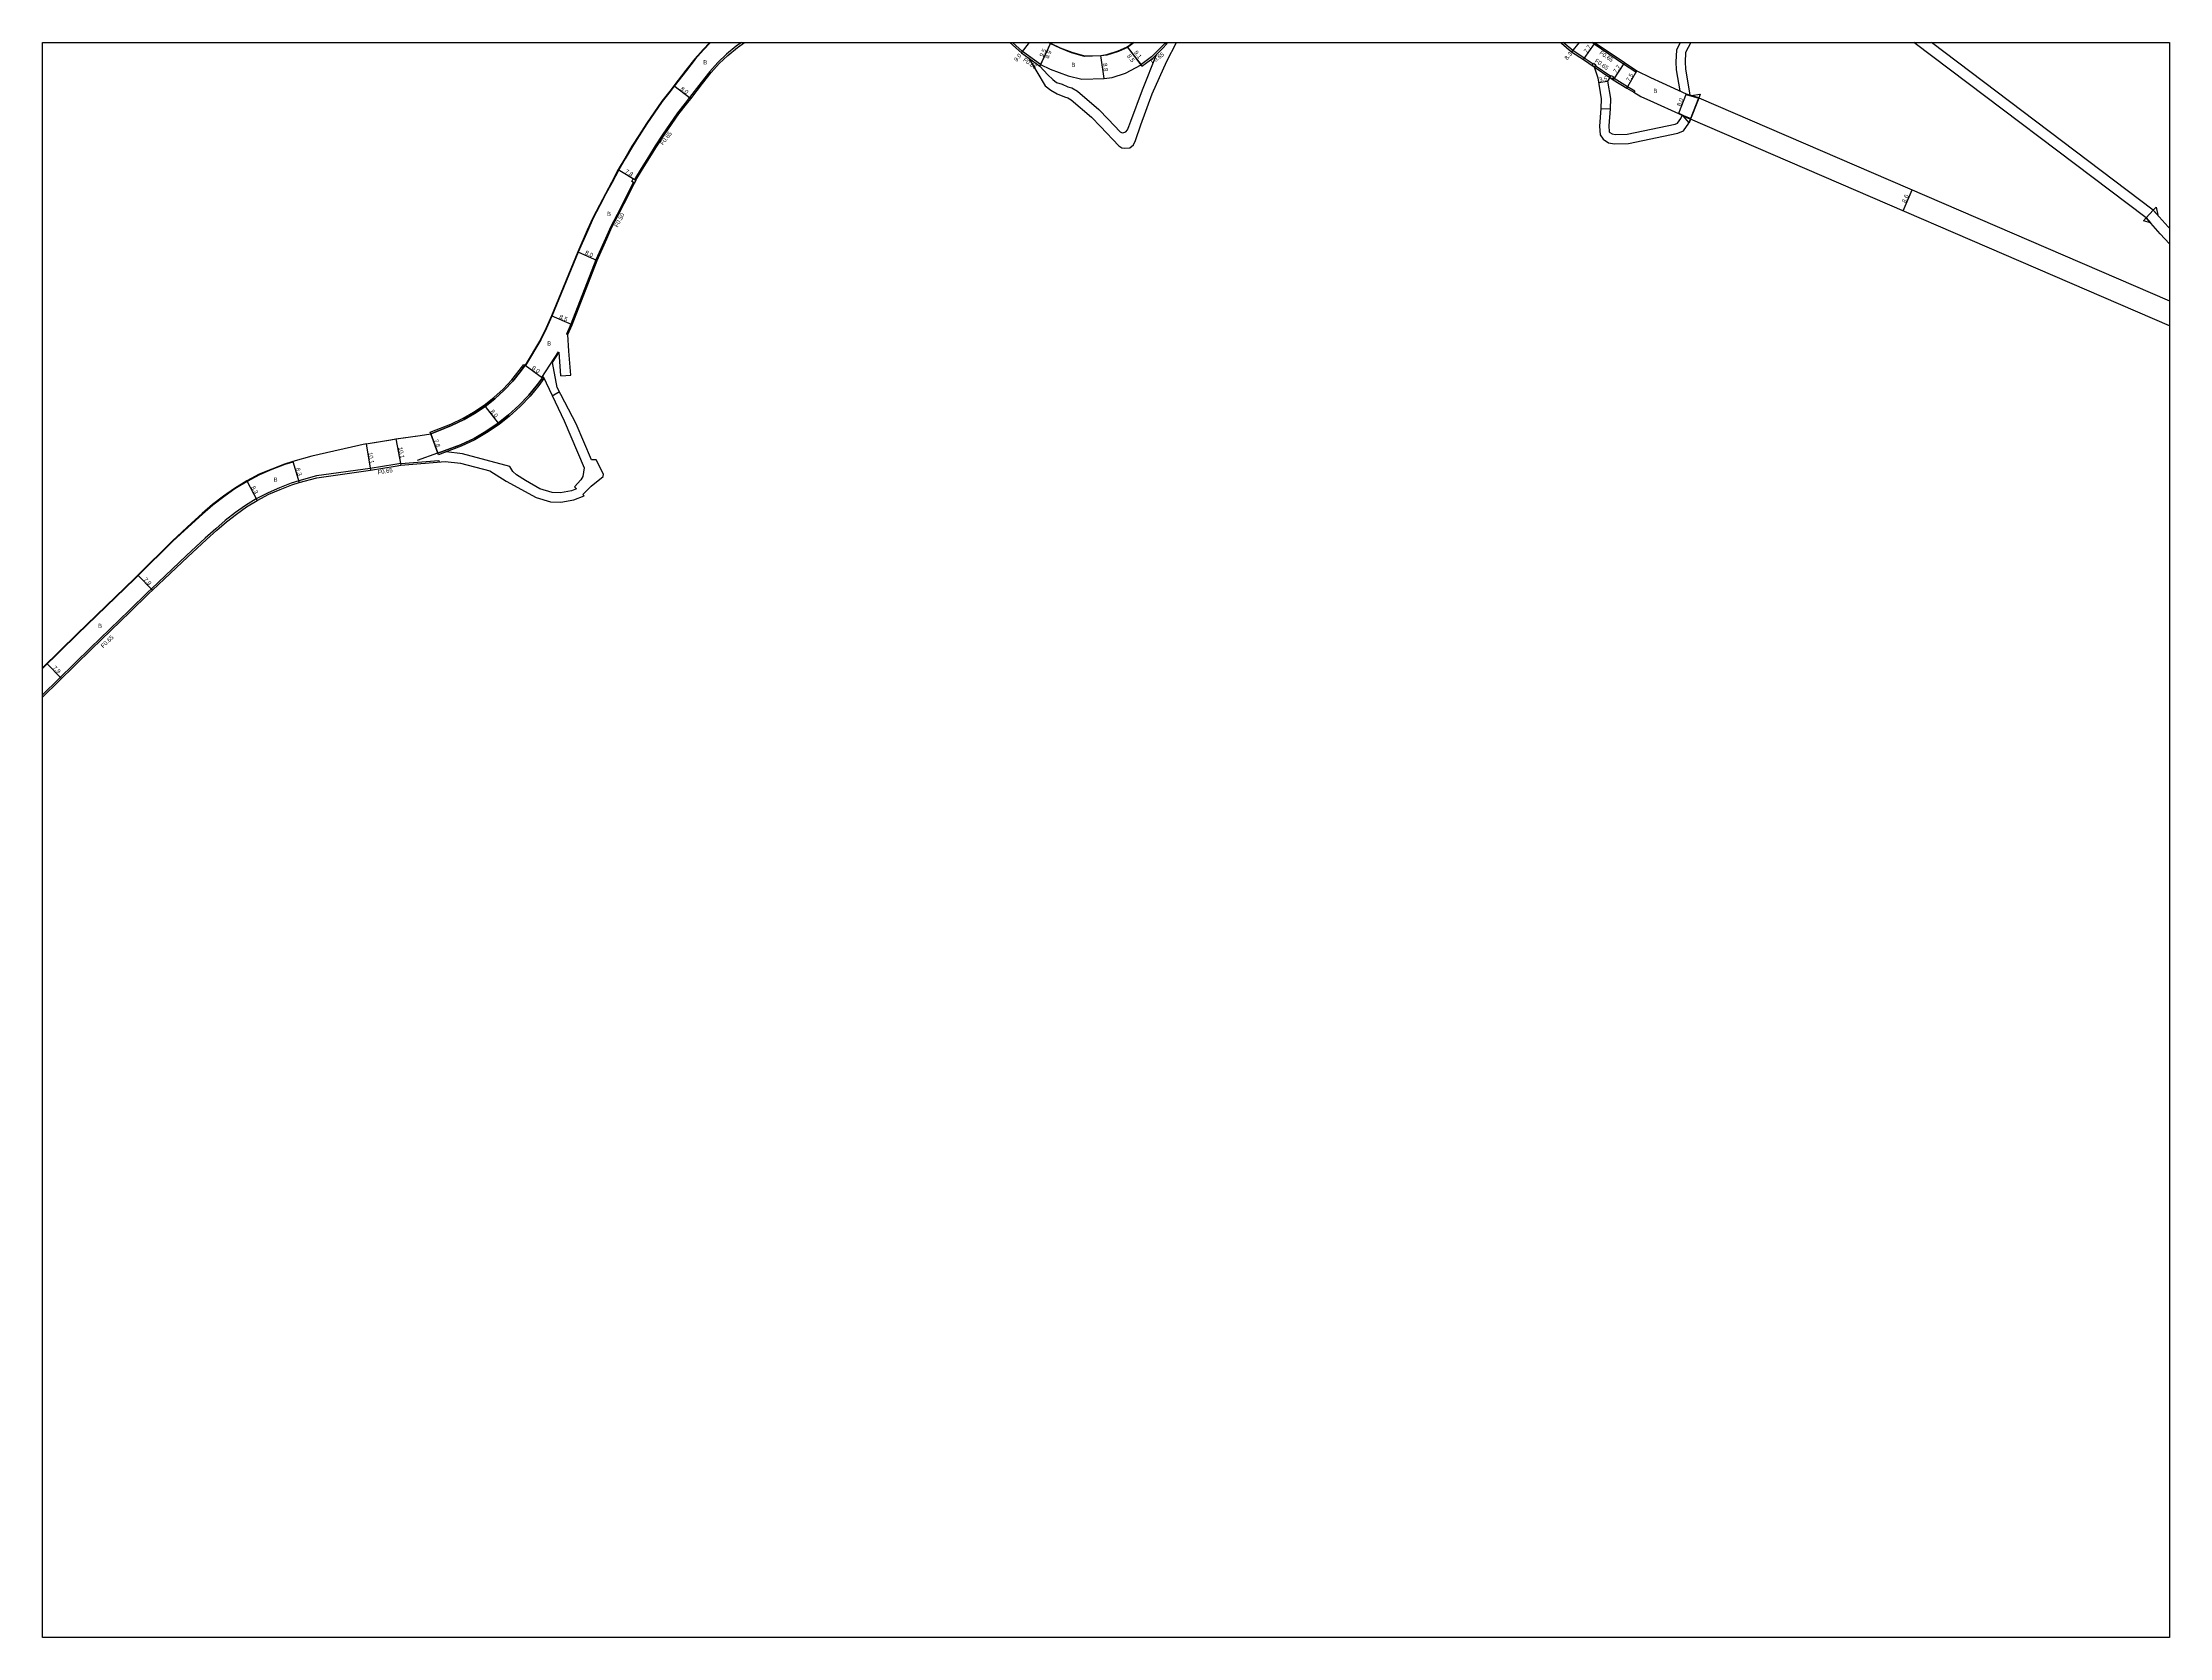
# Model space of a CAD drawing. Header units: metres. Extents: x -7200 to -4000, y -101400 to -99000.
# Drawn here: x -4800 to -4000, y -101400 to -100800 of the extents above; entities that cross this region are included whole.
import ezdxf

# ---------------------------------------------------------------- set-up
doc = ezdxf.new("R2010")
doc.units = ezdxf.units.M
doc.header["$LTSCALE"] = 2.5
for name, color, linetype in [('側溝・桝', 7, 'Continuous'), ('図郭', 7, 'Continuous'), ('幅員', 7, 'Continuous'), ('歩道・分離帯・安全施設', 7, 'Continuous'), ('舗装', 7, 'Continuous'), ('道路', 7, 'Continuous')]:
    doc.layers.add(name, color=color, linetype=linetype)
doc.styles.get("Standard").update_dxf_attribs({"font": ''})
doc.styles.get('Standard').set_extended_font_data('@MS PGothic')

msp = doc.modelspace()

# ---------------------------------------------------------------- linework, layer by layer
at = {"layer": '側溝・桝'}
for points in [[(-4537.11, -100800), (-4539.05, -100801.38), (-4542.7, -100804.39), (-4545.96, -100807.46), (-4549.01, -100810.91), (-4552.23, -100815), (-4556.7, -100820.73), (-4558.24, -100822.76), (-4561.14, -100826.48), (-4566.71, -100834.53), (-4569.57, -100838.91), (-4572.12, -100842.95), (-4574.86, -100847.33), (-4577.38, -100851.5)], [(-4424.64, -100808.31), (-4424.62, -100808.25), (-4431.36, -100803.43), (-4435.21, -100800)], [(-4377.57, -100800), (-4377.87, -100800.34), (-4379.01, -100801.51), (-4382.87, -100805.34), (-4386.86, -100808.39), (-4386.83, -100808.43)], [(-4216.79, -100808.1), (-4220.09, -100805.86), (-4224.46, -100802.94), (-4227.99, -100800)], [(-4200.35, -100810.65), (-4200.71, -100811.19), (-4205.37, -100808.1), (-4216.4, -100800.64), (-4217.14, -100800)], [(-4216.33, -100809.2), (-4210.5, -100813.2)], [(-4215.96, -100808.66), (-4215.96, -100808.66), (-4210.15, -100812.65)], [(-4209.31, -100813.18), (-4208.91, -100813.43), (-4203.83, -100816.55), (-4201.08, -100818.17), (-4201.41, -100818.73)], [(-4181.72, -100819.32), (-4181.78, -100819.51), (-4177.07, -100820.98), (-4177, -100820.8)], [(-4184.67, -100826.76), (-4184.59, -100826.58), (-4182.81, -100827.39), (-4180.02, -100828.64), (-4180.09, -100828.83)], [(-4577.79, -100852.64), (-4579.45, -100855.93), (-4581.65, -100860.35), (-4583.92, -100864.68), (-4586.27, -100869.21), (-4588.26, -100873.68), (-4591.84, -100881.8), (-4601.26, -100906.01), (-4602.86, -100909.69), (-4602.41, -100909.89)], [(-4665.27, -100958.31), (-4667.46, -100958.73), (-4676.79, -100960.24), (-4697, -100963.06), (-4703.6, -100964.9), (-4706.45, -100965.8), (-4710.9, -100967.53), (-4715.18, -100969.34), (-4719.61, -100971.7), (-4723.61, -100974.12), (-4727.38, -100976.85), (-4731.25, -100979.77), (-4734.82, -100982.94), (-4738.8, -100986.51), (-4745.8, -100992.99), (-4759.14, -101005.6), (-4760.41, -101006.82), (-4767.47, -101013.72), (-4781.96, -101027.67), (-4800, -101045.41)], [(-4665.27, -100958.31), (-4650.9, -100957.2), (-4650.85, -100957.85)]]:
    msp.add_lwpolyline(points, dxfattribs=at)
for points in [[(-4217.15, -100808.64), (-4216.59, -100807.81), (-4215.76, -100808.37), (-4216.33, -100809.2)], [(-4210.5, -100813.2), (-4209.96, -100812.35), (-4209.12, -100812.89), (-4209.66, -100813.73)], [(-4577.34, -100852.87), (-4578.41, -100852.33), (-4577.87, -100851.25), (-4576.8, -100851.79)]]:
    msp.add_lwpolyline(points, close=True, dxfattribs=at)
at = {"layer": '図郭'}
msp.add_lwpolyline([(-4800, -101400), (-4800, -100800), (-4000, -100800), (-4000, -101400)], close=True, dxfattribs=at)
at = {"layer": '幅員'}
for points in [[(-4431.77, -100803.93), (-4428.73, -100800)], [(-4221.97, -100800), (-4224.85, -100803.46)], [(-4420.86, -100800.25), (-4424.9, -100808.85)], [(-4420.86, -100800.25), (-4424.64, -100808.31)], [(-4400.66, -100813.57), (-4401.92, -100804.86)], [(-4391.99, -100801.68), (-4386.83, -100808.43)], [(-4391.99, -100801.68), (-4386.47, -100808.91)], [(-4220.45, -100806.4), (-4216, -100800.12)], [(-4205.01, -100807.56), (-4209.26, -100813.99)], [(-4214.78, -100815.05), (-4211.32, -100814.49)], [(-4204.16, -100817.11), (-4200.35, -100810.65)], [(-4556.19, -100821.13), (-4562.56, -100816.29)], [(-4181.72, -100819.32), (-4184.67, -100826.76)], [(-4583.48, -100847.76), (-4576.8, -100851.79)], [(-4100.22, -100863.31), (-4096.82, -100855.41)], [(-4598.69, -100878.76), (-4591.37, -100881.99)], [(-4600.8, -100906.2), (-4608.59, -100902.81)], [(-4618.49, -100921.42), (-4611.99, -100926.08)], [(-4633.56, -100936.92), (-4628.57, -100943.17)], [(-4678.31, -100950.91), (-4676.69, -100960.88)], [(-4667.06, -100949.03), (-4665.18, -100958.96)], [(-4654.01, -100947.19), (-4651.28, -100954.49)], [(-4705.9, -100957.61), (-4703.42, -100965.53)], [(-4723.18, -100964.93), (-4719.29, -100972.26)], [(-4764.16, -101000.37), (-4758.69, -101006.07)], [(-4798.35, -101033.62), (-4792.82, -101039.26)]]:
    msp.add_lwpolyline(points, dxfattribs=at)
at = {"layer": '歩道・分離帯・安全施設'}
for points in [[(-4548.72, -100800), (-4551.33, -100802.74), (-4554.5, -100806.32), (-4557.84, -100810.57), (-4562.4, -100816.41), (-4563.91, -100818.4), (-4566.91, -100822.24), (-4572.65, -100830.54), (-4575.59, -100835.06), (-4578.16, -100839.13), (-4580.81, -100843.74), (-4583.3, -100847.86), (-4585.77, -100852.7), (-4588.11, -100856.96), (-4590.39, -100861.3), (-4592.85, -100866.04), (-4594.93, -100870.73), (-4598.51, -100878.84), (-4608.41, -100902.89), (-4610.4, -100907.47), (-4612.54, -100911.83), (-4618.32, -100921.52)], [(-4389.46, -100800), (-4391.89, -100801.85), (-4395.36, -100803.33), (-4399.63, -100804.73), (-4401.9, -100805.06), (-4408.08, -100805.2), (-4412.96, -100803.84), (-4417.27, -100802.16), (-4420.96, -100800.42), (-4421.62, -100800)], [(-4612.16, -100925.97), (-4605.87, -100916.32)], [(-4653.98, -100947.38), (-4657.94, -100948.01), (-4667.02, -100949.23), (-4669.05, -100949.61), (-4678.27, -100951.1)], [(-4705.84, -100957.8), (-4708.92, -100958.76), (-4713.71, -100960.63), (-4718.38, -100962.61), (-4723.09, -100965.11), (-4727.72, -100967.9), (-4731.81, -100970.86), (-4735.98, -100974), (-4739.78, -100977.38), (-4743.81, -100981.01), (-4750.93, -100987.58), (-4764.02, -101000.51), (-4764.02, -101000.51), (-4765.32, -101001.76), (-4772.38, -101008.66), (-4786.87, -101022.62), (-4800, -101035.52)], [(-4659, -100957.12), (-4651.35, -100954.3)]]:
    msp.add_lwpolyline(points, dxfattribs=at)
at = {"layer": '舗装', "flags": 128}
msp.add_lwpolyline([(-4608.35, -100932.86), (-4605.58, -100931.28)], dxfattribs=at)
at = {"layer": '道路'}
for points in [[(-4549, -100800), (-4551.47, -100802.61), (-4554.65, -100806.19), (-4558, -100810.44), (-4562.56, -100816.29), (-4564.06, -100818.27), (-4567.07, -100822.12), (-4572.82, -100830.43), (-4575.75, -100834.95), (-4578.33, -100839.03), (-4580.99, -100843.64), (-4583.48, -100847.76), (-4585.95, -100852.61), (-4588.29, -100856.87), (-4590.56, -100861.21), (-4593.03, -100865.95), (-4595.11, -100870.64), (-4598.69, -100878.76), (-4608.59, -100902.81), (-4610.58, -100907.39), (-4612.71, -100911.73), (-4618.49, -100921.42)], [(-4576.8, -100851.79), (-4574.31, -100847.67), (-4571.57, -100843.3), (-4569.02, -100839.26), (-4566.17, -100834.89), (-4560.62, -100826.86), (-4557.73, -100823.16), (-4556.19, -100821.13), (-4551.72, -100815.4), (-4548.51, -100811.32), (-4545.49, -100807.92), (-4542.27, -100804.87), (-4538.65, -100801.9), (-4536, -100800)], [(-4436.19, -100800), (-4431.77, -100803.93), (-4424.9, -100808.85)], [(-4429.17, -100805.79), (-4422.86, -100816.29), (-4420.75, -100817.89), (-4418.36, -100819.29), (-4415.66, -100820.48), (-4414.36, -100820.79), (-4413.06, -100821.54), (-4405.48, -100828.1), (-4402.04, -100831.6), (-4395.21, -100838.81), (-4394.02, -100839.62), (-4392.86, -100839.79), (-4391.03, -100839.58), (-4389.62, -100838.51), (-4388.89, -100836.85), (-4386.93, -100830.92), (-4382.6, -100819.33), (-4377.13, -100807.02), (-4373.47, -100800)], [(-4421.25, -100800), (-4420.86, -100800.25), (-4417.19, -100801.97), (-4412.9, -100803.65), (-4408.05, -100805), (-4401.92, -100804.86), (-4399.68, -100804.54), (-4395.43, -100803.15), (-4391.99, -100801.68), (-4389.79, -100800)], [(-4386.47, -100808.91), (-4382.44, -100805.84), (-4378.55, -100801.97), (-4377.4, -100800.78), (-4376.69, -100800)], [(-4228.99, -100800), (-4228.67, -100800.28), (-4224.85, -100803.46), (-4220.45, -100806.4), (-4216.33, -100809.2)], [(-4216.14, -100800), (-4216, -100800.12), (-4205.01, -100807.56), (-4200.35, -100810.65)], [(-4184.08, -100800), (-4184.2, -100800.2), (-4185.46, -100802.91), (-4185.67, -100807.3), (-4185.57, -100810.21), (-4184.18, -100818.2)], [(-4180.05, -100800), (-4181.09, -100801.81), (-4181.99, -100803.76), (-4182.16, -100807.33), (-4182.08, -100809.86), (-4180.36, -100819.75)], [(-4008.8, -100865.98), (-4096.13, -100800)], [(-4006.07, -100863.03), (-4089.5, -100800)], [(-4424.9, -100808.85), (-4421.86, -100812.09), (-4420, -100813.94), (-4418.57, -100815.01), (-4416.53, -100815.72), (-4414.38, -100816.67), (-4412.87, -100817.03), (-4410.73, -100818.27), (-4402.74, -100825.18), (-4399.16, -100828.82), (-4394.61, -100833.63), (-4393.91, -100833.91), (-4393.24, -100833.83), (-4392.49, -100833.57), (-4391.92, -100832.8), (-4391.38, -100831.65), (-4390.7, -100829.59), (-4386.3, -100817.81), (-4380.89, -100804.29)], [(-4424.9, -100808.85), (-4424.64, -100808.31)], [(-4424.64, -100808.31), (-4420.97, -100810.03), (-4414.24, -100812.54), (-4409.06, -100813.76), (-4400.66, -100813.57), (-4397.66, -100813.14), (-4392.69, -100811.51), (-4386.83, -100808.43), (-4386.47, -100808.91)], [(-4216.33, -100809.2), (-4215.06, -100813.3), (-4213.78, -100821.22), (-4213.91, -100824.85)], [(-4210.5, -100813.2), (-4211.32, -100814.49), (-4210.27, -100821), (-4210.42, -100824.98)], [(-4210.5, -100813.2), (-4209.26, -100813.99), (-4204.16, -100817.11), (-4201.41, -100818.73)], [(-4200.35, -100810.65), (-4195.2, -100813.12), (-4190.77, -100815.17), (-4181.72, -100819.32)], [(-4201.41, -100818.73), (-4198.85, -100820.24), (-4194.12, -100822.43), (-4184.67, -100826.76)], [(-4176.49, -100819.39), (-4177.28, -100821.55), (-4180.09, -100828.83), (-4180.65, -100830.22), (-4182.89, -100827.57), (-4180.09, -100828.83)], [(-4181.72, -100819.32), (-4179.86, -100819.91), (-4177, -100820.8)], [(-4000, -100906.57), (-4180.09, -100828.83), (-4177, -100820.8), (-4000, -100897.2)], [(-4177, -100820.8), (-4179.86, -100819.91), (-4176.49, -100819.39)], [(-4177, -100820.8), (-4000, -100897.2)], [(-4213.91, -100824.85), (-4210.42, -100824.98)], [(-4210.42, -100824.98), (-4210.92, -100831.39), (-4210.72, -100833.54), (-4210.52, -100833.84), (-4209.66, -100834.4), (-4208.47, -100834.65), (-4203.92, -100834.52), (-4185.92, -100830.69), (-4185.07, -100830.35), (-4183.85, -100828.61), (-4183.28, -100827.39)], [(-4184.67, -100826.76), (-4182.89, -100827.57), (-4180.09, -100828.83)], [(-4000, -100906.57), (-4180.09, -100828.83)], [(-4602.41, -100909.89), (-4600.8, -100906.2), (-4591.37, -100881.99), (-4587.8, -100873.88), (-4585.82, -100869.42), (-4583.47, -100864.91), (-4581.2, -100860.58), (-4579, -100856.15), (-4576.8, -100851.79)], [(-4000, -100869.85), (-4000.54, -100869.28), (-4006.07, -100863.03)], [(-4000, -100875.67), (-4003.49, -100871.98), (-4008.8, -100865.98)], [(-4601.35, -100925.14), (-4602.01, -100916.16), (-4602.41, -100909.89)], [(-4608.25, -100920.34), (-4605.7, -100916.43)], [(-4605.03, -100925.42), (-4605.7, -100916.43)], [(-4665.18, -100958.96), (-4648.57, -100957.67), (-4642.73, -100958.22), (-4631.77, -100961.16), (-4625.63, -100965.02), (-4614.27, -100971.12), (-4608.91, -100972.76), (-4605, -100972.86), (-4600.14, -100972.07), (-4596.29, -100970.5), (-4596.76, -100970.06), (-4593.62, -100966.84), (-4589.18, -100963.21), (-4588.98, -100962.43), (-4591.82, -100956.97), (-4593.47, -100956.94), (-4599.23, -100943.5), (-4606.39, -100929.73), (-4608.25, -100920.34)], [(-4618.49, -100921.42), (-4620.19, -100923.79), (-4623.06, -100927.35), (-4626.37, -100930.81), (-4629.89, -100933.99), (-4633.56, -100936.92), (-4637.53, -100939.51), (-4641.47, -100941.83), (-4646.2, -100944.08), (-4651.7, -100946.32), (-4654.01, -100947.19)], [(-4611.74, -100925.69), (-4603.86, -100942.35), (-4596.31, -100959.94), (-4596.8, -100963.3), (-4597.48, -100964.54), (-4599.87, -100967.16), (-4599.11, -100967.87), (-4601.09, -100968.68), (-4605.24, -100969.36), (-4608.34, -100969.28), (-4612.89, -100967.88), (-4618.38, -100964.82), (-4621.77, -100962.59), (-4623.12, -100961.43), (-4624.26, -100959.55), (-4642.04, -100954.78), (-4648.15, -100953.96), (-4651.07, -100955.05), (-4651.28, -100954.49)], [(-4651.28, -100954.49), (-4648.97, -100953.63), (-4642.75, -100951.31), (-4637.71, -100948.9), (-4633.31, -100946.31), (-4628.57, -100943.17), (-4624.71, -100940.09), (-4620.79, -100936.55), (-4617.04, -100932.63), (-4613.82, -100928.64), (-4611.99, -100926.08)], [(-4611.99, -100926.08), (-4611.74, -100925.69)], [(-4605.03, -100925.42), (-4601.35, -100925.14)], [(-4678.31, -100950.91), (-4698.76, -100955.61), (-4705.9, -100957.61)], [(-4678.31, -100950.91), (-4669.09, -100949.42), (-4667.06, -100949.03), (-4657.97, -100947.82), (-4654.01, -100947.19)], [(-4800, -101046.32), (-4781.51, -101028.14), (-4767.02, -101014.19), (-4759.96, -101007.29), (-4758.69, -101006.07), (-4745.36, -100993.46), (-4738.36, -100987), (-4734.38, -100983.42), (-4730.84, -100980.28), (-4726.99, -100977.37), (-4723.25, -100974.66), (-4719.29, -100972.26), (-4714.9, -100969.93), (-4710.66, -100968.13), (-4706.24, -100966.41), (-4703.42, -100965.53), (-4696.87, -100963.7), (-4676.69, -100960.88), (-4667.35, -100959.37), (-4665.18, -100958.96)], [(-4705.9, -100957.61), (-4708.99, -100958.57), (-4713.78, -100960.44), (-4718.47, -100962.43), (-4723.18, -100964.93), (-4727.83, -100967.73), (-4731.93, -100970.7), (-4736.11, -100973.85), (-4739.91, -100977.23), (-4743.95, -100980.86), (-4751.07, -100987.44), (-4764.16, -101000.37)], [(-4764.16, -101000.37), (-4765.46, -101001.61), (-4772.52, -101008.52), (-4787.01, -101022.48), (-4800, -101035.24)]]:
    msp.add_lwpolyline(points, dxfattribs=at)
at = {"layer": '道路', "flags": 128}
for points in [[(-4213.91, -100824.85), (-4214.43, -100831.42), (-4214.12, -100834.75), (-4213.04, -100836.38), (-4211.02, -100837.69), (-4208.77, -100838.16), (-4203.5, -100838), (-4184.89, -100834.05), (-4182.8, -100833.2), (-4180.81, -100830.37), (-4180.09, -100828.83)], [(-4007.14, -100867.85), (-4009.82, -100867.08), (-4008.8, -100865.98), (-4006.07, -100863.03), (-4005.05, -100861.93), (-4004.41, -100864.9)], [(-4004.41, -100864.9), (-4006.07, -100863.03), (-4008.8, -100865.98), (-4007.14, -100867.85)]]:
    msp.add_lwpolyline(points, dxfattribs=at)
at = {"layer": '道路'}
for points in [[(-4618.49, -100921.42), (-4620.19, -100923.79), (-4623.06, -100927.35), (-4626.37, -100930.81), (-4629.89, -100933.99), (-4633.56, -100936.92), (-4637.53, -100939.51), (-4641.47, -100941.83), (-4646.2, -100944.08), (-4651.7, -100946.32), (-4654.01, -100947.19), (-4654.22, -100946.62), (-4651.92, -100945.76), (-4646.44, -100943.53), (-4641.75, -100941.3), (-4637.85, -100939), (-4633.91, -100936.43), (-4630.28, -100933.53), (-4626.79, -100930.38), (-4623.51, -100926.95), (-4620.67, -100923.43), (-4618.98, -100921.07)], [(-4651.28, -100954.49), (-4654.01, -100947.19), (-4651.7, -100946.32), (-4646.2, -100944.08), (-4641.47, -100941.83), (-4637.53, -100939.51), (-4633.56, -100936.92), (-4629.89, -100933.99), (-4626.37, -100930.81), (-4623.06, -100927.35), (-4620.19, -100923.79), (-4618.49, -100921.42), (-4611.99, -100926.08), (-4613.82, -100928.64), (-4617.04, -100932.63), (-4620.79, -100936.55), (-4624.71, -100940.09), (-4628.57, -100943.17), (-4633.31, -100946.31), (-4637.71, -100948.9), (-4642.75, -100951.31), (-4648.97, -100953.63)], [(-4611.99, -100926.08), (-4611.5, -100926.43), (-4613.34, -100929), (-4616.59, -100933.03), (-4620.37, -100936.98), (-4624.32, -100940.55), (-4628.24, -100943.68), (-4633, -100946.82), (-4637.43, -100949.43), (-4642.52, -100951.86), (-4648.76, -100954.19), (-4651.07, -100955.05), (-4651.28, -100954.49), (-4648.97, -100953.63), (-4642.75, -100951.31), (-4637.71, -100948.9), (-4633.31, -100946.31), (-4628.57, -100943.17), (-4624.71, -100940.09), (-4620.79, -100936.55), (-4617.04, -100932.63), (-4613.82, -100928.64)]]:
    msp.add_lwpolyline(points, close=True, dxfattribs=at)

# ---------------------------------------------------------------- texts
at = {"layer": '側溝・桝'}
for s, rotation, p in [('F0.65', 324.41655, (-4431.35, -100806.83)), ('F0.65', 37.34506, (-4382.43, -100808.21)), ('F0.65', 325.53353, (-4216.34, -100807.27)), ('F0.65', 325.8842, (-4214.57, -100804.23)), ('F0.65', 52.00863, (-4566.64, -100838.74)), ('F0.50', 62.49206, (-4583.65, -100869.66)), ('F0.65', 9.18151, (-4673.81, -100962.49)), ('F0.65', 43.91459, (-4777.19, -101027.88))]:
    msp.add_text(s, height=1.6, rotation=rotation, dxfattribs=at).set_placement(p)
at = {"layer": '幅員'}
for s, rotation, p in [('9.0', 52.35793, (-4433.52, -100807.33)), ('9.5', 64.84962, (-4423.65, -100805.6)), ('8.9', 64.84962, (-4421.69, -100806.19)), ('8.8', 278.25352, (-4401.22, -100807.9)), ('8.5', 307.34506, (-4392.18, -100805.16)), ('9.1', 307.34506, (-4389.54, -100803.77)), ('8.3', 50.27655, (-4226.46, -100806.71)), ('7.7', 54.68586, (-4219.15, -100804.14)), ('3.5', 9.19151, (-4214.36, -100814.73)), ('7.7', 56.51, (-4208.03, -100811.68)), ('7.5', 59.45428, (-4203.11, -100814.84)), ('8.0', 322.77768, (-4560.26, -100817.72)), ('8.0', 68.3726, (-4183.91, -100824.16)), ('7.8', 328.87041, (-4581.1, -100848.91)), ('8.6', 66.65328, (-4099.26, -100860.44)), ('8.0', 336.19963, (-4596.13, -100879.62)), ('8.5', 336.5324, (-4605.78, -100903.76)), ('8.0', 324.39251, (-4616.16, -100922.78)), ('8.0', 308.57003, (-4631.68, -100938.87)), ('7.8', 290.48472, (-4652.85, -100949.56)), ('8.3', 287.38216, (-4704.8, -100960.26)), ('10.1', 279.18151, (-4677.52, -100954.23)), ('10.1', 280.6827, (-4666.18, -100952.34)), ('8.3', 297.9823, (-4721.62, -100967.34)), ('7.9', 313.80191, (-4762.12, -101002.14)), ('7.9', 314.50797, (-4796.29, -101035.37))]:
    msp.add_text(s, height=1.6, rotation=rotation, dxfattribs=at).set_placement(p)
at = {"layer": '舗装'}
for p in [(-4551.48, -100808.23), (-4413.01, -100809.2), (-4194.11, -100819), (-4587.68, -100865.28), (-4610.2, -100914.03), (-4713.09, -100965.25), (-4779.11, -101020.26)]:
    msp.add_text('B', height=1.6, dxfattribs=at).set_placement(p)

doc.saveas('drawing.dxf')
